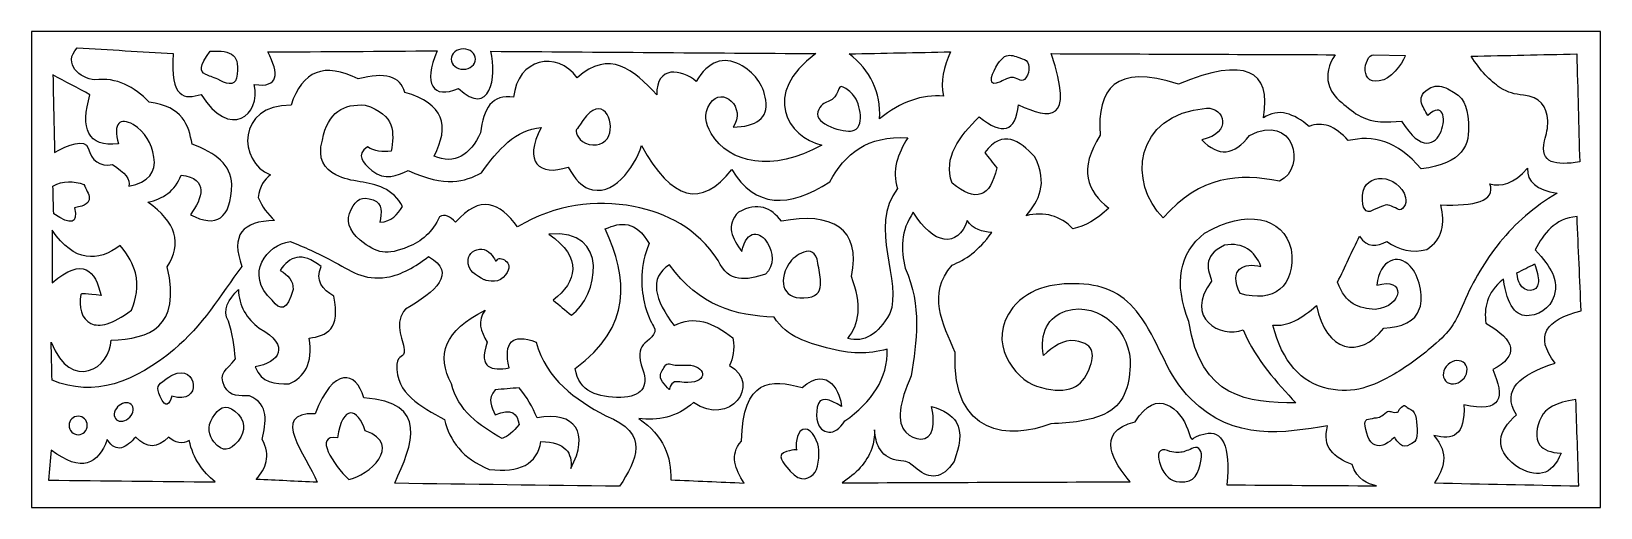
# Model space of a CAD drawing. Header units: centimetres. Extents: x -27 to -14.1, y -5 to -1.1.
import ezdxf

# ---------------------------------------------------------------- set-up
doc = ezdxf.new("R2010")
doc.units = ezdxf.units.CM
doc.header["$MEASUREMENT"] = 0
doc.layers.add('layer 1', color=7, linetype='Continuous')

msp = doc.modelspace()

# ---------------------------------------------------------------- linework, layer by layer
at = {"layer": 'layer 1', "color": 250}
for points, knots in [([(-26.9991, -4.99081), (-26.9991, -4.99081), (-26.9991, -1.08805), (-26.9991, -1.08805), (-26.9991, -1.08805), (-26.9991, -1.08805), (-14.14888, -1.08805), (-14.14888, -1.08805), (-14.14888, -1.08805), (-14.14888, -1.08805), (-14.14888, -4.99081), (-14.14888, -4.99081), (-14.14888, -4.99081), (-14.14888, -4.99081), (-26.9991, -4.99081), (-26.9991, -4.99081)], [0, 0, 0, 0, 0.2, 0.2, 0.2, 0.2, 0.4, 0.4, 0.4, 0.4, 0.6, 0.6, 0.6, 0.6, 1, 1, 1, 1]), ([(-26.83707, -3.6353), (-26.83474, -3.7389), (-26.83238, -3.84254), (-26.83, -3.94619), (-26.83, -3.94619), (-26.48383, -4.09002), (-26.15261, -3.96372), (-25.82932, -3.69392), (-25.82932, -3.69392), (-25.60338, -3.50537), (-25.4495, -3.24961), (-25.27554, -3.01351), (-25.27554, -3.01351), (-25.36827, -2.76074), (-25.27318, -2.63986), (-25.00704, -2.63903), (-25.00704, -2.63903), (-25.06255, -2.58613), (-25.11039, -2.52563), (-25.14129, -2.44825), (-25.14129, -2.44825), (-25.129, -2.35607), (-25.09146, -2.30172), (-25.04237, -2.26454), (-25.04237, -2.26454), (-25.31068, -2.15336), (-25.31613, -1.68993), (-24.87279, -1.69222), (-24.87279, -1.69222), (-24.78128, -1.40989), (-24.59799, -1.33854), (-24.32291, -1.47817), (-24.32291, -1.47817), (-24.10424, -1.41861), (-23.97733, -1.45535), (-23.9421, -1.5884), (-23.9421, -1.5884), (-23.61659, -1.67848), (-23.572, -1.86431), (-23.70158, -2.10951), (-23.70158, -2.10951), (-23.53069, -2.18347), (-23.40896, -2.10385), (-23.32077, -1.9191), (-23.32077, -1.9191), (-23.29854, -1.72263), (-23.22774, -1.59736), (-23.0502, -1.62849), (-23.0502, -1.62849), (-23.02002, -1.3102), (-22.69575, -1.24033), (-22.52909, -1.46814), (-22.52909, -1.46814), (-22.26463, -1.23174), (-22.06831, -1.40284), (-21.8777, -1.60844), (-21.8777, -1.60844), (-21.88356, -1.36435), (-21.67284, -1.39596), (-21.55447, -1.49858), (-21.55447, -1.49858), (-21.45839, -1.32845), (-21.32791, -1.29201), (-21.19876, -1.35987), (-21.19876, -1.35987), (-21.08176, -1.42136), (-21.00411, -1.52088), (-20.98457, -1.65174), (-20.98457, -1.65174), (-20.96231, -1.80074), (-21.06257, -1.86743), (-21.25289, -1.87352), (-21.25289, -1.87352), (-21.13993, -1.71394), (-21.34289, -1.5283), (-21.44045, -1.67933), (-21.44045, -1.67933), (-21.49878, -1.76959), (-21.48227, -1.83679), (-21.43122, -1.92451), (-21.43122, -1.92451), (-21.28808, -2.17022), (-20.92862, -2.24669), (-20.52745, -2.02024), (-20.52745, -2.02024), (-20.80493, -1.95741), (-21.02591, -1.60031), (-20.57635, -1.27035), (-20.57635, -1.27035), (-21.46292, -1.26405), (-22.34946, -1.25772), (-23.23598, -1.25139), (-23.23598, -1.25139), (-23.1847, -1.46066), (-23.24388, -1.79892), (-23.50132, -1.55697), (-23.50132, -1.55697), (-23.71168, -1.64446), (-23.79284, -1.52312), (-23.67697, -1.24767), (-23.67697, -1.24767), (-24.13862, -1.25075), (-24.60027, -1.25382), (-25.0619, -1.25686), (-25.0619, -1.25686), (-24.96986, -1.43644), (-24.97021, -1.55136), (-25.17371, -1.52395), (-25.17371, -1.52395), (-25.11589, -1.77474), (-25.37497, -1.98293), (-25.60851, -1.6047), (-25.60851, -1.6047), (-25.74511, -1.64562), (-25.86514, -1.6443), (-25.83833, -1.26929), (-25.83833, -1.26929), (-26.09985, -1.25395), (-26.36135, -1.23862), (-26.62286, -1.22327), (-26.62286, -1.22327), (-26.74912, -1.35267), (-26.59603, -1.47745), (-26.48043, -1.48512), (-26.48043, -1.48512), (-26.29889, -1.46263), (-26.1579, -1.54178), (-26.03538, -1.66707), (-26.03538, -1.66707), (-25.75629, -1.7063), (-25.71017, -1.85514), (-25.68378, -2.01322), (-25.68378, -2.01322), (-25.48548, -2.08113), (-25.3652, -2.18509), (-25.3589, -2.34162), (-25.3589, -2.34162), (-25.36499, -2.63021), (-25.48421, -2.70061), (-25.69713, -2.59014), (-25.69713, -2.59014), (-25.59712, -2.45643), (-25.54302, -2.29389), (-25.7728, -2.26618), (-25.7728, -2.26618), (-25.82175, -2.39838), (-25.9215, -2.4594), (-26.04427, -2.48806), (-26.04427, -2.48806), (-25.81422, -2.65004), (-25.7615, -2.8268), (-25.88606, -3.01827), (-25.88606, -3.01827), (-25.77425, -3.52021), (-26.02843, -3.6056), (-26.34639, -3.61835), (-26.34639, -3.61835), (-26.34655, -3.84441), (-26.67479, -4.05335), (-26.83707, -3.6353)], [0, 0, 0, 0, 0.02439024, 0.02439024, 0.02439024, 0.02439024, 0.04878049, 0.04878049, 0.04878049, 0.04878049, 0.07317073, 0.07317073, 0.07317073, 0.07317073, 0.09756098, 0.09756098, 0.09756098, 0.09756098, 0.12195122, 0.12195122, 0.12195122, 0.12195122, 0.14634146, 0.14634146, 0.14634146, 0.14634146, 0.17073171, 0.17073171, 0.17073171, 0.17073171, 0.19512195, 0.19512195, 0.19512195, 0.19512195, 0.2195122, 0.2195122, 0.2195122, 0.2195122, 0.24390244, 0.24390244, 0.24390244, 0.24390244, 0.26829268, 0.26829268, 0.26829268, 0.26829268, 0.29268293, 0.29268293, 0.29268293, 0.29268293, 0.31707317, 0.31707317, 0.31707317, 0.31707317, 0.34146341, 0.34146341, 0.34146341, 0.34146341, 0.36585366, 0.36585366, 0.36585366, 0.36585366, 0.3902439, 0.3902439, 0.3902439, 0.3902439, 0.41463415, 0.41463415, 0.41463415, 0.41463415, 0.43902439, 0.43902439, 0.43902439, 0.43902439, 0.46341463, 0.46341463, 0.46341463, 0.46341463, 0.48780488, 0.48780488, 0.48780488, 0.48780488, 0.51219512, 0.51219512, 0.51219512, 0.51219512, 0.53658537, 0.53658537, 0.53658537, 0.53658537, 0.56097561, 0.56097561, 0.56097561, 0.56097561, 0.58536585, 0.58536585, 0.58536585, 0.58536585, 0.6097561, 0.6097561, 0.6097561, 0.6097561, 0.63414634, 0.63414634, 0.63414634, 0.63414634, 0.65853659, 0.65853659, 0.65853659, 0.65853659, 0.68292683, 0.68292683, 0.68292683, 0.68292683, 0.70731707, 0.70731707, 0.70731707, 0.70731707, 0.73170732, 0.73170732, 0.73170732, 0.73170732, 0.75609756, 0.75609756, 0.75609756, 0.75609756, 0.7804878, 0.7804878, 0.7804878, 0.7804878, 0.80487805, 0.80487805, 0.80487805, 0.80487805, 0.82926829, 0.82926829, 0.82926829, 0.82926829, 0.85365854, 0.85365854, 0.85365854, 0.85365854, 0.87804878, 0.87804878, 0.87804878, 0.87804878, 0.90243902, 0.90243902, 0.90243902, 0.90243902, 0.92682927, 0.92682927, 0.92682927, 0.92682927, 0.95121951, 0.95121951, 0.95121951, 0.95121951, 1, 1, 1, 1]), ([(-25.47137, -1.47858), (-25.41422, -1.51668), (-25.33167, -1.54208), (-25.31897, -1.47223), (-25.31897, -1.47223), (-25.28387, -1.27915), (-25.35527, -1.24183), (-25.53487, -1.24998), (-25.53487, -1.24998), (-25.62492, -1.37717), (-25.62428, -1.41409), (-25.5717, -1.44085), (-25.5717, -1.44085), (-25.54778, -1.45302), (-25.51312, -1.46311), (-25.47137, -1.47858)], [0, 0, 0, 0, 0.2, 0.2, 0.2, 0.2, 0.4, 0.4, 0.4, 0.4, 0.6, 0.6, 0.6, 0.6, 1, 1, 1, 1]), ([(-23.56105, -1.31512), (-23.56105, -1.26917), (-23.51637, -1.2317), (-23.4616, -1.2317), (-23.4616, -1.2317), (-23.40686, -1.2317), (-23.36217, -1.26917), (-23.36217, -1.31512), (-23.36217, -1.31512), (-23.36217, -1.3611), (-23.40686, -1.39857), (-23.4616, -1.39857), (-23.4616, -1.39857), (-23.51637, -1.39857), (-23.56105, -1.3611), (-23.56105, -1.31512)], [0, 0, 0, 0, 0.2, 0.2, 0.2, 0.2, 0.4, 0.4, 0.4, 0.4, 0.6, 0.6, 0.6, 0.6, 1, 1, 1, 1]), ([(-20.05284, -1.80548), (-19.87862, -1.66506), (-19.7044, -1.60283), (-19.53011, -1.61879), (-19.53011, -1.61879), (-19.55863, -1.49793), (-19.52841, -1.37703), (-19.47144, -1.25608), (-19.47144, -1.25608), (-19.74883, -1.26144), (-20.02619, -1.26677), (-20.30354, -1.27208), (-20.30354, -1.27208), (-20.12747, -1.40723), (-20.04391, -1.58505), (-20.05284, -1.80548)], [0, 0, 0, 0, 0.2, 0.2, 0.2, 0.2, 0.4, 0.4, 0.4, 0.4, 0.6, 0.6, 0.6, 0.6, 1, 1, 1, 1]), ([(-16.32226, -1.27949), (-17.09767, -1.27654), (-17.8731, -1.27356), (-18.64856, -1.27058), (-18.64856, -1.27058), (-18.45427, -1.84265), (-18.65676, -1.80929), (-18.91595, -1.68949), (-18.91595, -1.68949), (-18.93969, -1.91229), (-19.04664, -1.94494), (-19.23682, -1.78753), (-19.23682, -1.78753), (-19.40053, -1.95085), (-19.53446, -2.12011), (-19.45964, -2.33123), (-19.45964, -2.33123), (-19.26649, -2.49164), (-19.14468, -2.45003), (-19.09421, -2.20645), (-19.09421, -2.20645), (-19.12688, -2.16484), (-19.15955, -2.12325), (-19.19225, -2.08166), (-19.19225, -2.08166), (-19.04066, -1.88472), (-18.90994, -1.98013), (-18.78225, -2.11732), (-18.78225, -2.11732), (-18.67176, -2.33735), (-18.74921, -2.47393), (-18.85356, -2.59862), (-18.85356, -2.59862), (-18.70201, -2.56294), (-18.57423, -2.59857), (-18.4703, -2.70557), (-18.4703, -2.70557), (-18.37223, -2.68475), (-18.27417, -2.62829), (-18.17617, -2.53623), (-18.17617, -2.53623), (-18.35591, -2.39955), (-18.42421, -2.21827), (-18.24747, -1.93906), (-18.24747, -1.93906), (-18.27276, -1.56016), (-18.12717, -1.35216), (-17.60574, -1.52014), (-17.60574, -1.52014), (-17.05532, -1.29358), (-16.84287, -1.40497), (-16.91052, -1.79645), (-16.91052, -1.79645), (-16.78569, -1.71321), (-16.66091, -1.76073), (-16.53618, -1.86775), (-16.53618, -1.86775), (-16.42915, -1.82316), (-16.32226, -1.86177), (-16.21531, -1.98362), (-16.21531, -1.98362), (-16.01624, -1.93601), (-15.81722, -1.97759), (-15.61814, -2.21536), (-15.61814, -2.21536), (-15.27397, -2.17079), (-15.21599, -2.01719), (-15.23208, -1.83533), (-15.23208, -1.83533), (-15.24527, -1.68612), (-15.26042, -1.62973), (-15.39981, -1.56004), (-15.39981, -1.56004), (-15.44583, -1.53702), (-15.4919, -1.5289), (-15.53792, -1.54688), (-15.53792, -1.54688), (-15.68, -1.62408), (-15.60017, -1.70134), (-15.56466, -1.77862), (-15.56466, -1.77862), (-15.4384, -1.65927), (-15.41113, -1.80153), (-15.45576, -1.90807), (-15.45576, -1.90807), (-15.50042, -2.01461), (-15.61703, -2.08545), (-15.77857, -1.82319), (-15.77857, -1.82319), (-15.89691, -1.83494), (-16.01243, -1.83709), (-16.11225, -1.78629), (-16.11225, -1.78629), (-16.16379, -1.7601), (-16.22341, -1.7093), (-16.26925, -1.67192), (-16.26925, -1.67192), (-16.32898, -1.62315), (-16.3614, -1.57256), (-16.37542, -1.52049), (-16.37542, -1.52049), (-16.39632, -1.44274), (-16.37791, -1.36278), (-16.32226, -1.27949)], [0, 0, 0, 0, 0.03703704, 0.03703704, 0.03703704, 0.03703704, 0.07407407, 0.07407407, 0.07407407, 0.07407407, 0.11111111, 0.11111111, 0.11111111, 0.11111111, 0.14814815, 0.14814815, 0.14814815, 0.14814815, 0.18518519, 0.18518519, 0.18518519, 0.18518519, 0.22222222, 0.22222222, 0.22222222, 0.22222222, 0.25925926, 0.25925926, 0.25925926, 0.25925926, 0.2962963, 0.2962963, 0.2962963, 0.2962963, 0.33333333, 0.33333333, 0.33333333, 0.33333333, 0.37037037, 0.37037037, 0.37037037, 0.37037037, 0.40740741, 0.40740741, 0.40740741, 0.40740741, 0.44444444, 0.44444444, 0.44444444, 0.44444444, 0.48148148, 0.48148148, 0.48148148, 0.48148148, 0.51851852, 0.51851852, 0.51851852, 0.51851852, 0.55555556, 0.55555556, 0.55555556, 0.55555556, 0.59259259, 0.59259259, 0.59259259, 0.59259259, 0.62962963, 0.62962963, 0.62962963, 0.62962963, 0.66666667, 0.66666667, 0.66666667, 0.66666667, 0.7037037, 0.7037037, 0.7037037, 0.7037037, 0.74074074, 0.74074074, 0.74074074, 0.74074074, 0.77777778, 0.77777778, 0.77777778, 0.77777778, 0.81481481, 0.81481481, 0.81481481, 0.81481481, 0.85185185, 0.85185185, 0.85185185, 0.85185185, 0.88888889, 0.88888889, 0.88888889, 0.88888889, 0.92592593, 0.92592593, 0.92592593, 0.92592593, 1, 1, 1, 1]), ([(-18.85529, -1.46791), (-18.81733, -1.41534), (-18.82153, -1.33544), (-18.86794, -1.31861), (-18.86794, -1.31861), (-18.91918, -1.30002), (-18.95564, -1.28453), (-18.98672, -1.28395), (-18.98672, -1.28395), (-19.02671, -1.28321), (-19.05784, -1.30709), (-19.10014, -1.38077), (-19.10014, -1.38077), (-19.14462, -1.45819), (-19.16796, -1.55), (-19.06407, -1.50156), (-19.06407, -1.50156), (-19.0463, -1.49172), (-19.0287, -1.48327), (-19.01291, -1.47634), (-19.01291, -1.47634), (-18.99048, -1.4665), (-18.9722, -1.46493), (-18.9567, -1.46715), (-18.9567, -1.46715), (-18.91027, -1.47378), (-18.88893, -1.51451), (-18.85529, -1.46791)], [0, 0, 0, 0, 0.125, 0.125, 0.125, 0.125, 0.25, 0.25, 0.25, 0.25, 0.375, 0.375, 0.375, 0.375, 0.5, 0.5, 0.5, 0.5, 0.625, 0.625, 0.625, 0.625, 0.75, 0.75, 0.75, 0.75, 1, 1, 1, 1]), ([(-15.75008, -1.28531), (-15.75008, -1.28531), (-16.00777, -1.28116), (-16.00777, -1.28116), (-16.00777, -1.28116), (-16.08916, -1.27986), (-16.13601, -1.5588), (-15.92464, -1.48482), (-15.92464, -1.48482), (-15.84152, -1.45572), (-15.74176, -1.30194), (-15.75008, -1.28531)], [0, 0, 0, 0, 0.25, 0.25, 0.25, 0.25, 0.5, 0.5, 0.5, 0.5, 1, 1, 1, 1]), ([(-14.3203, -2.1571), (-14.32824, -1.86237), (-14.33621, -1.56762), (-14.3442, -1.27284), (-14.3442, -1.27284), (-14.63256, -1.27924), (-14.92094, -1.28561), (-15.20934, -1.29196), (-15.20934, -1.29196), (-15.13249, -1.4094), (-15.05805, -1.49396), (-14.97042, -1.54945), (-14.97042, -1.54945), (-14.90166, -1.593), (-14.85744, -1.60182), (-14.78172, -1.61017), (-14.78172, -1.61017), (-14.64309, -1.62548), (-14.58778, -1.70332), (-14.58197, -1.81822), (-14.58197, -1.81822), (-14.57864, -1.88452), (-14.59321, -1.92511), (-14.60785, -1.98609), (-14.60785, -1.98609), (-14.65248, -2.1719), (-14.51387, -2.18973), (-14.3203, -2.1571)], [0, 0, 0, 0, 0.125, 0.125, 0.125, 0.125, 0.25, 0.25, 0.25, 0.25, 0.375, 0.375, 0.375, 0.375, 0.5, 0.5, 0.5, 0.5, 0.625, 0.625, 0.625, 0.625, 0.75, 0.75, 0.75, 0.75, 1, 1, 1, 1]), ([(-26.80881, -2.08083), (-26.81354, -1.86888), (-26.81825, -1.65691), (-26.82294, -1.44491), (-26.82294, -1.44491), (-26.72168, -1.49911), (-26.62041, -1.55328), (-26.51911, -1.60743), (-26.51911, -1.60743), (-26.59937, -1.88396), (-26.54273, -2.03717), (-26.28594, -2.01017), (-26.28594, -2.01017), (-26.33498, -1.83769), (-26.26985, -1.7883), (-26.16631, -1.85223), (-26.16631, -1.85223), (-26.06554, -1.91451), (-26.01296, -2.00126), (-25.99516, -2.1181), (-25.99516, -2.1181), (-25.97616, -2.24267), (-26.037, -2.32615), (-26.20115, -2.3564), (-26.20115, -2.3564), (-26.18614, -2.30296), (-26.23089, -2.24408), (-26.3354, -2.17975), (-26.3354, -2.17975), (-26.44136, -2.19813), (-26.50565, -2.14722), (-26.53329, -2.04543), (-26.53329, -2.04543), (-26.55576, -1.96268), (-26.70328, -2.01893), (-26.80881, -2.08083)], [0, 0, 0, 0, 0.1, 0.1, 0.1, 0.1, 0.2, 0.2, 0.2, 0.2, 0.3, 0.3, 0.3, 0.3, 0.4, 0.4, 0.4, 0.4, 0.5, 0.5, 0.5, 0.5, 0.6, 0.6, 0.6, 0.6, 0.7, 0.7, 0.7, 0.7, 0.8, 0.8, 0.8, 0.8, 1, 1, 1, 1]), ([(-20.55834, -1.74616), (-20.53964, -1.6906), (-20.50639, -1.67485), (-20.47531, -1.66368), (-20.47531, -1.66368), (-20.37228, -1.62666), (-20.40617, -1.51668), (-20.35136, -1.54404), (-20.35136, -1.54404), (-20.32282, -1.55827), (-20.29158, -1.58297), (-20.26613, -1.6126), (-20.26613, -1.6126), (-20.21085, -1.67702), (-20.16869, -1.88645), (-20.27911, -1.90343), (-20.27911, -1.90343), (-20.30806, -1.91213), (-20.38676, -1.89922), (-20.45381, -1.87091), (-20.45381, -1.87091), (-20.5208, -1.84263), (-20.57615, -1.79896), (-20.55834, -1.74616)], [0, 0, 0, 0, 0.14285714, 0.14285714, 0.14285714, 0.14285714, 0.28571429, 0.28571429, 0.28571429, 0.28571429, 0.42857143, 0.42857143, 0.42857143, 0.42857143, 0.57142857, 0.57142857, 0.57142857, 0.57142857, 0.71428571, 0.71428571, 0.71428571, 0.71428571, 1, 1, 1, 1]), ([(-22.53881, -1.89754), (-22.53881, -1.89754), (-22.54442, -1.90876), (-22.4827, -1.81898), (-22.4827, -1.81898), (-22.32492, -1.58949), (-22.22094, -1.82593), (-22.26948, -1.94243), (-22.26948, -1.94243), (-22.29753, -2.00976), (-22.3817, -2.03781), (-22.46025, -2.00415), (-22.46025, -2.00415), (-22.53881, -1.97048), (-22.53881, -1.89754), (-22.53881, -1.89754)], [0, 0, 0, 0, 0.2, 0.2, 0.2, 0.2, 0.4, 0.4, 0.4, 0.4, 0.6, 0.6, 0.6, 0.6, 1, 1, 1, 1]), ([(-20.31233, -3.60408), (-20.17887, -3.64079), (-20.06496, -3.57309), (-19.97059, -3.40088), (-19.97059, -3.40088), (-19.8601, -3.14601), (-20.15192, -2.69001), (-19.90594, -2.37565), (-19.90594, -2.37565), (-19.95588, -2.22942), (-19.90368, -2.0933), (-19.82281, -1.96002), (-19.82281, -1.96002), (-20.15282, -1.94058), (-20.3391, -2.09166), (-20.46011, -2.32024), (-20.46011, -2.32024), (-20.79791, -2.5371), (-21.07504, -2.53667), (-21.26367, -2.21864), (-21.26367, -2.21864), (-21.50993, -2.5396), (-21.75624, -2.47494), (-22.00257, -2.02468), (-22.00257, -2.02468), (-22.06203, -2.20903), (-22.23983, -2.45495), (-22.44026, -2.37512), (-22.44026, -2.37512), (-22.49082, -2.35499), (-22.54599, -2.30594), (-22.60293, -2.20016), (-22.60293, -2.20016), (-22.84238, -2.28045), (-22.97319, -2.15941), (-22.8246, -1.8769), (-22.8246, -1.8769), (-23.03286, -1.89202), (-23.17798, -2.05839), (-23.31412, -2.24635), (-23.31412, -2.24635), (-23.4492, -2.32125), (-23.60594, -2.36914), (-23.91448, -2.22787), (-23.91448, -2.22787), (-24.00844, -2.26909), (-24.1014, -2.31853), (-24.21004, -2.22787), (-24.21004, -2.22787), (-24.28735, -2.16324), (-24.343, -2.09861), (-24.24699, -2.03391), (-24.24699, -2.03391), (-24.19134, -2.07328), (-24.12306, -2.07478), (-24.05303, -2.07086), (-24.05303, -2.07086), (-24.0289, -1.91975), (-24.01345, -1.77089), (-24.26546, -1.69217), (-24.26546, -1.69217), (-24.43912, -1.68088), (-24.57229, -1.74583), (-24.61644, -1.97849), (-24.61644, -1.97849), (-24.65825, -2.13482), (-24.60113, -2.21439), (-24.50489, -2.26362), (-24.50489, -2.26362), (-24.37687, -2.32913), (-24.23676, -2.31409), (-24.11567, -2.37201), (-24.11567, -2.37201), (-24.04806, -2.40433), (-23.99636, -2.45481), (-23.96066, -2.52343), (-23.96066, -2.52343), (-24.00054, -2.58816), (-24.04769, -2.6457), (-24.14539, -2.65274), (-24.14539, -2.65274), (-24.13077, -2.5744), (-24.11996, -2.4981), (-24.19917, -2.46963), (-24.19917, -2.46963), (-24.29522, -2.43516), (-24.33632, -2.46257), (-24.38066, -2.54849), (-24.38066, -2.54849), (-24.4258, -2.63605), (-24.40142, -2.71917), (-24.30744, -2.79775), (-24.30744, -2.79775), (-24.16818, -2.91427), (-24.08591, -2.922), (-23.91681, -2.85488), (-23.91681, -2.85488), (-23.80591, -2.81084), (-23.71542, -2.73377), (-23.65587, -2.60656), (-23.65587, -2.60656), (-23.61273, -2.58162), (-23.56962, -2.60601), (-23.52656, -2.65274), (-23.52656, -2.65274), (-23.32479, -2.4229), (-23.16267, -2.48903), (-23.01856, -2.68969), (-23.01856, -2.68969), (-22.70143, -2.50471), (-22.38431, -2.46453), (-22.06723, -2.52343), (-22.06723, -2.52343), (-21.79272, -2.57869), (-21.54939, -2.70008), (-21.37451, -2.96678), (-21.37451, -2.96678), (-21.29198, -3.15203), (-21.14395, -3.12968), (-20.98658, -3.07761), (-20.98658, -3.07761), (-20.91191, -3.00647), (-20.92525, -2.89646), (-20.9701, -2.8235), (-20.9701, -2.8235), (-21.02838, -2.72862), (-21.13993, -2.69627), (-21.18054, -2.89289), (-21.18054, -2.89289), (-21.26, -2.78514), (-21.31604, -2.67743), (-21.20825, -2.56962), (-21.20825, -2.56962), (-21.04925, -2.48231), (-20.94156, -2.53184), (-20.85727, -2.64351), (-20.85727, -2.64351), (-20.44922, -2.5646), (-20.1964, -2.70206), (-20.28463, -3.09608), (-20.28463, -3.09608), (-20.19109, -3.33156), (-20.22316, -3.4862), (-20.31233, -3.60408)], [0, 0, 0, 0, 0.02702703, 0.02702703, 0.02702703, 0.02702703, 0.05405405, 0.05405405, 0.05405405, 0.05405405, 0.08108108, 0.08108108, 0.08108108, 0.08108108, 0.10810811, 0.10810811, 0.10810811, 0.10810811, 0.13513514, 0.13513514, 0.13513514, 0.13513514, 0.16216216, 0.16216216, 0.16216216, 0.16216216, 0.18918919, 0.18918919, 0.18918919, 0.18918919, 0.21621622, 0.21621622, 0.21621622, 0.21621622, 0.24324324, 0.24324324, 0.24324324, 0.24324324, 0.27027027, 0.27027027, 0.27027027, 0.27027027, 0.2972973, 0.2972973, 0.2972973, 0.2972973, 0.32432432, 0.32432432, 0.32432432, 0.32432432, 0.35135135, 0.35135135, 0.35135135, 0.35135135, 0.37837838, 0.37837838, 0.37837838, 0.37837838, 0.40540541, 0.40540541, 0.40540541, 0.40540541, 0.43243243, 0.43243243, 0.43243243, 0.43243243, 0.45945946, 0.45945946, 0.45945946, 0.45945946, 0.48648649, 0.48648649, 0.48648649, 0.48648649, 0.51351351, 0.51351351, 0.51351351, 0.51351351, 0.54054054, 0.54054054, 0.54054054, 0.54054054, 0.56756757, 0.56756757, 0.56756757, 0.56756757, 0.59459459, 0.59459459, 0.59459459, 0.59459459, 0.62162162, 0.62162162, 0.62162162, 0.62162162, 0.64864865, 0.64864865, 0.64864865, 0.64864865, 0.67567568, 0.67567568, 0.67567568, 0.67567568, 0.7027027, 0.7027027, 0.7027027, 0.7027027, 0.72972973, 0.72972973, 0.72972973, 0.72972973, 0.75675676, 0.75675676, 0.75675676, 0.75675676, 0.78378378, 0.78378378, 0.78378378, 0.78378378, 0.81081081, 0.81081081, 0.81081081, 0.81081081, 0.83783784, 0.83783784, 0.83783784, 0.83783784, 0.86486486, 0.86486486, 0.86486486, 0.86486486, 0.89189189, 0.89189189, 0.89189189, 0.89189189, 0.91891892, 0.91891892, 0.91891892, 0.91891892, 0.94594595, 0.94594595, 0.94594595, 0.94594595, 1, 1, 1, 1]), ([(-17.73084, -2.61596), (-17.42955, -2.27068), (-17.10737, -2.24829), (-16.77925, -2.31631), (-16.77925, -2.31631), (-16.548, -2.20361), (-16.66327, -1.74666), (-17.02466, -1.94176), (-17.02466, -1.94176), (-17.14822, -2.1066), (-17.27845, -2.11829), (-17.41533, -1.97672), (-17.41533, -1.97672), (-17.1587, -1.91779), (-17.22857, -1.7123), (-17.37525, -1.71702), (-17.37525, -1.71702), (-17.9772, -1.76925), (-18.01657, -2.33656), (-17.73084, -2.61596)], [0, 0, 0, 0, 0.16666667, 0.16666667, 0.16666667, 0.16666667, 0.33333333, 0.33333333, 0.33333333, 0.33333333, 0.5, 0.5, 0.5, 0.5, 0.66666667, 0.66666667, 0.66666667, 0.66666667, 1, 1, 1, 1]), ([(-26.64629, -2.53304), (-26.45529, -2.50425), (-26.53948, -2.41747), (-26.56857, -2.34226), (-26.56857, -2.34226), (-26.65338, -2.31379), (-26.73822, -2.30904), (-26.82294, -2.3564), (-26.82294, -2.3564), (-26.82061, -2.43179), (-26.81825, -2.50716), (-26.81587, -2.5825), (-26.81587, -2.5825), (-26.67243, -2.67983), (-26.61591, -2.66336), (-26.64629, -2.53304)], [0, 0, 0, 0, 0.2, 0.2, 0.2, 0.2, 0.4, 0.4, 0.4, 0.4, 0.6, 0.6, 0.6, 0.6, 1, 1, 1, 1]), ([(-14.50512, -2.41419), (-14.6714, -2.38863), (-14.7524, -2.32042), (-14.74817, -2.20952), (-14.74817, -2.20952), (-14.86007, -2.33857), (-14.96026, -2.36203), (-15.05519, -2.33744), (-15.05519, -2.33744), (-15.00713, -2.48141), (-15.18198, -2.51974), (-15.45814, -2.51013), (-15.45814, -2.51013), (-15.42184, -2.66149), (-15.43886, -2.79152), (-15.57327, -2.87471), (-15.57327, -2.87471), (-15.69154, -2.91092), (-15.79815, -2.87681), (-15.89947, -2.81075), (-15.89947, -2.81075), (-15.9805, -2.84717), (-16.0594, -2.86647), (-16.12334, -2.76598), (-16.12334, -2.76598), (-16.18303, -2.89175), (-16.24272, -3.01755), (-16.30243, -3.14335), (-16.30243, -3.14335), (-16.24286, -3.32496), (-16.12341, -3.35678), (-15.99542, -3.36721), (-15.99542, -3.36721), (-15.76335, -3.34412), (-15.73939, -3.09398), (-15.98262, -3.16893), (-15.98262, -3.16893), (-15.95535, -2.95401), (-15.80903, -2.90538), (-15.70911, -3.01155), (-15.70911, -3.01155), (-15.6331, -3.09237), (-15.59606, -3.25395), (-15.63065, -3.35941), (-15.63065, -3.35941), (-15.66628, -3.46787), (-15.77552, -3.51192), (-15.92506, -3.52072), (-15.92506, -3.52072), (-16.12225, -3.7761), (-16.39932, -3.71725), (-16.47512, -3.33523), (-16.47512, -3.33523), (-16.5945, -3.44076), (-16.71388, -3.50894), (-16.83331, -3.49514), (-16.83331, -3.49514), (-16.75588, -3.79527), (-16.60355, -3.96903), (-16.37627, -4.01632), (-16.37627, -4.01632), (-16.16991, -4.05926), (-16.01742, -3.99951), (-15.84082, -3.89758), (-15.84082, -3.89758), (-15.72424, -3.83032), (-15.60943, -3.74516), (-15.49629, -3.64361), (-15.49629, -3.64361), (-15.35943, -3.52084), (-15.34123, -3.47445), (-15.27021, -3.31217), (-15.27021, -3.31217), (-15.19179, -3.13307), (-15.09559, -2.96613), (-14.974, -2.81671), (-14.974, -2.81671), (-14.84792, -2.66179), (-14.69446, -2.52563), (-14.50512, -2.41419)], [0, 0, 0, 0, 0.04761905, 0.04761905, 0.04761905, 0.04761905, 0.0952381, 0.0952381, 0.0952381, 0.0952381, 0.14285714, 0.14285714, 0.14285714, 0.14285714, 0.19047619, 0.19047619, 0.19047619, 0.19047619, 0.23809524, 0.23809524, 0.23809524, 0.23809524, 0.28571429, 0.28571429, 0.28571429, 0.28571429, 0.33333333, 0.33333333, 0.33333333, 0.33333333, 0.38095238, 0.38095238, 0.38095238, 0.38095238, 0.42857143, 0.42857143, 0.42857143, 0.42857143, 0.47619048, 0.47619048, 0.47619048, 0.47619048, 0.52380952, 0.52380952, 0.52380952, 0.52380952, 0.57142857, 0.57142857, 0.57142857, 0.57142857, 0.61904762, 0.61904762, 0.61904762, 0.61904762, 0.66666667, 0.66666667, 0.66666667, 0.66666667, 0.71428571, 0.71428571, 0.71428571, 0.71428571, 0.76190476, 0.76190476, 0.76190476, 0.76190476, 0.80952381, 0.80952381, 0.80952381, 0.80952381, 0.85714286, 0.85714286, 0.85714286, 0.85714286, 0.9047619, 0.9047619, 0.9047619, 0.9047619, 1, 1, 1, 1]), ([(-15.8997, -2.50727), (-15.8997, -2.50727), (-15.82905, -2.53221), (-15.80411, -2.54883), (-15.80411, -2.54883), (-15.77917, -2.56546), (-15.7293, -2.50727), (-15.74592, -2.44908), (-15.74592, -2.44908), (-15.80106, -2.25609), (-16.08445, -2.23307), (-16.09921, -2.43246), (-16.09921, -2.43246), (-16.10752, -2.54468), (-16.06596, -2.58208), (-16.02024, -2.55715), (-16.02024, -2.55715), (-15.97452, -2.53221), (-15.8997, -2.50727), (-15.8997, -2.50727)], [0, 0, 0, 0, 0.16666667, 0.16666667, 0.16666667, 0.16666667, 0.33333333, 0.33333333, 0.33333333, 0.33333333, 0.5, 0.5, 0.5, 0.5, 0.66666667, 0.66666667, 0.66666667, 0.66666667, 1, 1, 1, 1]), ([(-20.3605, -4.78731), (-20.24625, -4.71315), (-20.15786, -4.62369), (-20.11759, -4.50593), (-20.11759, -4.50593), (-20.10184, -4.45984), (-20.09343, -4.40941), (-20.09376, -4.35386), (-20.09376, -4.35386), (-20.09025, -4.4129), (-20.07838, -4.46051), (-20.05898, -4.49776), (-20.05898, -4.49776), (-20.02871, -4.55583), (-19.98006, -4.58873), (-19.91617, -4.60053), (-19.91617, -4.60053), (-19.80367, -4.62132), (-19.8396, -4.59919), (-19.74638, -4.675), (-19.74638, -4.675), (-19.64245, -4.75956), (-19.54087, -4.76074), (-19.44357, -4.61226), (-19.44357, -4.61226), (-19.39979, -4.49189), (-19.3731, -4.37709), (-19.42752, -4.28858), (-19.42752, -4.28858), (-19.46017, -4.23547), (-19.52206, -4.19181), (-19.62696, -4.16213), (-19.62696, -4.16213), (-19.61259, -4.23773), (-19.60922, -4.29945), (-19.61901, -4.34443), (-19.61901, -4.34443), (-19.64455, -4.46183), (-19.77446, -4.44232), (-19.83932, -4.37346), (-19.83932, -4.37346), (-19.91686, -4.29123), (-19.89294, -4.13071), (-19.79367, -3.91206), (-19.79367, -3.91206), (-19.75206, -3.62673), (-19.70332, -3.3426), (-19.84369, -3.02847), (-19.84369, -3.02847), (-19.87901, -2.8758), (-19.88329, -2.72301), (-19.777, -2.57001), (-19.777, -2.57001), (-19.61629, -2.8395), (-19.41018, -2.86765), (-19.33521, -2.63669), (-19.33521, -2.63669), (-19.28722, -2.71363), (-19.21308, -2.72956), (-19.13515, -2.73672), (-19.13515, -2.73672), (-19.24356, -2.88961), (-19.35192, -2.95978), (-19.46024, -3.00347), (-19.46024, -3.00347), (-19.66695, -3.24248), (-19.53439, -3.48142), (-19.43523, -3.72034), (-19.43523, -3.72034), (-19.45971, -4.40798), (-18.98661, -4.434), (-18.65168, -4.30384), (-18.65168, -4.30384), (-18.48221, -4.29775), (-18.32928, -4.27828), (-18.21655, -4.22637), (-18.21655, -4.22637), (-18.04804, -4.14881), (-18.01135, -4.00075), (-18.00142, -3.83145), (-18.00142, -3.83145), (-17.9853, -3.55716), (-18.24692, -3.29429), (-18.52514, -3.37934), (-18.52514, -3.37934), (-18.67322, -3.42459), (-18.74519, -3.56039), (-18.71003, -3.74535), (-18.71003, -3.74535), (-18.63045, -3.67049), (-18.54811, -3.6102), (-18.45155, -3.62431), (-18.45155, -3.62431), (-18.28139, -3.64915), (-18.29021, -3.74717), (-18.34866, -3.88107), (-18.34866, -3.88107), (-18.40943, -4.0202), (-18.54211, -4.06758), (-18.76838, -3.99542), (-18.76838, -3.99542), (-18.94444, -3.93317), (-19.18542, -3.63798), (-18.96121, -3.35057), (-18.96121, -3.35057), (-18.82691, -3.17833), (-18.58998, -3.14273), (-18.38027, -3.15947), (-18.38027, -3.15947), (-18.16291, -3.17683), (-18.02439, -3.26712), (-17.90354, -3.44367), (-17.90354, -3.44367), (-17.74985, -3.66825), (-17.70491, -3.89929), (-17.50282, -4.10087), (-17.50282, -4.10087), (-17.14965, -4.45324), (-16.73466, -4.37762), (-16.38435, -4.32051), (-16.38435, -4.32051), (-16.43458, -4.49739), (-16.33028, -4.58003), (-16.1843, -4.63727), (-16.1843, -4.63727), (-16.13812, -4.76378), (-16.06326, -4.79486), (-15.98424, -4.81232), (-15.98424, -4.81232), (-16.39271, -4.80953), (-16.80116, -4.80676), (-17.20959, -4.80399), (-17.20959, -4.80399), (-17.17877, -4.47686), (-17.24635, -4.35434), (-17.38769, -4.38487), (-17.38769, -4.38487), (-17.52854, -4.4153), (-17.48022, -4.48379), (-17.52864, -4.35129), (-17.52864, -4.35129), (-17.58911, -4.18592), (-17.78282, -3.99396), (-17.95981, -4.28717), (-17.95981, -4.28717), (-18.2998, -4.37445), (-18.13331, -4.62427), (-18.00149, -4.77898), (-18.00149, -4.77898), (-18.78784, -4.78177), (-19.57417, -4.78454), (-20.3605, -4.78731)], [0, 0, 0, 0, 0.02564103, 0.02564103, 0.02564103, 0.02564103, 0.05128205, 0.05128205, 0.05128205, 0.05128205, 0.07692308, 0.07692308, 0.07692308, 0.07692308, 0.1025641, 0.1025641, 0.1025641, 0.1025641, 0.12820513, 0.12820513, 0.12820513, 0.12820513, 0.15384615, 0.15384615, 0.15384615, 0.15384615, 0.17948718, 0.17948718, 0.17948718, 0.17948718, 0.20512821, 0.20512821, 0.20512821, 0.20512821, 0.23076923, 0.23076923, 0.23076923, 0.23076923, 0.25641026, 0.25641026, 0.25641026, 0.25641026, 0.28205128, 0.28205128, 0.28205128, 0.28205128, 0.30769231, 0.30769231, 0.30769231, 0.30769231, 0.33333333, 0.33333333, 0.33333333, 0.33333333, 0.35897436, 0.35897436, 0.35897436, 0.35897436, 0.38461538, 0.38461538, 0.38461538, 0.38461538, 0.41025641, 0.41025641, 0.41025641, 0.41025641, 0.43589744, 0.43589744, 0.43589744, 0.43589744, 0.46153846, 0.46153846, 0.46153846, 0.46153846, 0.48717949, 0.48717949, 0.48717949, 0.48717949, 0.51282051, 0.51282051, 0.51282051, 0.51282051, 0.53846154, 0.53846154, 0.53846154, 0.53846154, 0.56410256, 0.56410256, 0.56410256, 0.56410256, 0.58974359, 0.58974359, 0.58974359, 0.58974359, 0.61538462, 0.61538462, 0.61538462, 0.61538462, 0.64102564, 0.64102564, 0.64102564, 0.64102564, 0.66666667, 0.66666667, 0.66666667, 0.66666667, 0.69230769, 0.69230769, 0.69230769, 0.69230769, 0.71794872, 0.71794872, 0.71794872, 0.71794872, 0.74358974, 0.74358974, 0.74358974, 0.74358974, 0.76923077, 0.76923077, 0.76923077, 0.76923077, 0.79487179, 0.79487179, 0.79487179, 0.79487179, 0.82051282, 0.82051282, 0.82051282, 0.82051282, 0.84615385, 0.84615385, 0.84615385, 0.84615385, 0.87179487, 0.87179487, 0.87179487, 0.87179487, 0.8974359, 0.8974359, 0.8974359, 0.8974359, 0.92307692, 0.92307692, 0.92307692, 0.92307692, 0.94871795, 0.94871795, 0.94871795, 0.94871795, 1, 1, 1, 1]), ([(-16.6438, -4.13285), (-16.8017, -3.96097), (-16.96225, -3.79469), (-17.07617, -3.53481), (-17.07617, -3.53481), (-17.26067, -3.60479), (-17.56431, -3.43769), (-17.33479, -3.13476), (-17.33479, -3.13476), (-17.3568, -3.04891), (-17.42127, -2.9357), (-17.22973, -2.83978), (-17.22973, -2.83978), (-17.07109, -2.81523), (-16.9815, -2.8873), (-16.9307, -3.01353), (-16.9307, -3.01353), (-17.06996, -2.98155), (-17.20093, -3.03263), (-17.10042, -3.23578), (-17.10042, -3.23578), (-16.83086, -3.31628), (-16.64043, -3.18491), (-16.68421, -2.8721), (-16.68421, -2.8721), (-16.74452, -2.60568), (-17.05669, -2.54237), (-17.39136, -2.7428), (-17.39136, -2.7428), (-17.60146, -2.90847), (-17.64455, -3.14961), (-17.52067, -3.46611), (-17.52067, -3.46611), (-17.4211, -4.10251), (-17.03704, -4.12757), (-16.6438, -4.13285)], [0, 0, 0, 0, 0.1, 0.1, 0.1, 0.1, 0.2, 0.2, 0.2, 0.2, 0.3, 0.3, 0.3, 0.3, 0.4, 0.4, 0.4, 0.4, 0.5, 0.5, 0.5, 0.5, 0.6, 0.6, 0.6, 0.6, 0.7, 0.7, 0.7, 0.7, 0.8, 0.8, 0.8, 0.8, 1, 1, 1, 1]), ([(-22.17162, -4.08767), (-22.00345, -4.08323), (-21.94344, -3.99837), (-21.99135, -3.86239), (-21.99135, -3.86239), (-22.03349, -3.74283), (-22.01839, -3.69801), (-21.98872, -3.65619), (-21.98872, -3.65619), (-21.96251, -3.61923), (-21.85717, -3.57173), (-21.90525, -3.50289), (-21.90525, -3.50289), (-21.92342, -3.47687), (-21.9584, -3.40485), (-21.98068, -3.30561), (-21.98068, -3.30561), (-22.00934, -3.17799), (-22.0171, -3.00536), (-21.94152, -2.82763), (-21.94152, -2.82763), (-22.04848, -2.63545), (-22.17259, -2.64986), (-22.30033, -2.70707), (-22.30033, -2.70707), (-22.11066, -3.11398), (-22.0799, -3.50583), (-22.54603, -3.85043), (-22.54603, -3.85043), (-22.51389, -4.0467), (-22.35981, -4.08875), (-22.17162, -4.08767)], [0, 0, 0, 0, 0.11111111, 0.11111111, 0.11111111, 0.11111111, 0.22222222, 0.22222222, 0.22222222, 0.22222222, 0.33333333, 0.33333333, 0.33333333, 0.33333333, 0.44444444, 0.44444444, 0.44444444, 0.44444444, 0.55555556, 0.55555556, 0.55555556, 0.55555556, 0.66666667, 0.66666667, 0.66666667, 0.66666667, 0.77777778, 0.77777778, 0.77777778, 0.77777778, 1, 1, 1, 1]), ([(-15.50945, -4.78856), (-15.43355, -4.67318), (-15.38349, -4.55299), (-15.51427, -4.39891), (-15.51427, -4.39891), (-15.35908, -4.44469), (-15.25619, -4.39821), (-15.26824, -4.14876), (-15.26824, -4.14876), (-14.95786, -4.21861), (-14.93052, -4.0855), (-15.03184, -3.86011), (-15.03184, -3.86011), (-14.81959, -3.74629), (-14.83892, -3.61964), (-15.08973, -3.48008), (-15.08973, -3.48008), (-15.10192, -3.35479), (-15.08756, -3.23176), (-14.945, -3.11929), (-14.945, -3.11929), (-14.91468, -3.33858), (-14.84093, -3.42801), (-14.73365, -3.41704), (-14.73365, -3.41704), (-14.62224, -3.40566), (-14.5374, -3.32738), (-14.51969, -3.21539), (-14.51969, -3.21539), (-14.50627, -3.13047), (-14.54292, -3.02554), (-14.68446, -2.87875), (-14.68446, -2.87875), (-14.61395, -2.74388), (-14.52883, -2.62353), (-14.34194, -2.60453), (-14.34194, -2.60453), (-14.33069, -2.86273), (-14.31942, -3.12091), (-14.30816, -3.37906), (-14.30816, -3.37906), (-14.59603, -3.44962), (-14.69576, -3.58274), (-14.52045, -3.80721), (-14.52045, -3.80721), (-14.80678, -3.89784), (-14.96437, -4.02454), (-14.83885, -4.23053), (-14.83885, -4.23053), (-14.98686, -4.36448), (-15.03032, -4.5024), (-14.84368, -4.64907), (-14.84368, -4.64907), (-14.67765, -4.7521), (-14.54818, -4.73529), (-14.47219, -4.54322), (-14.47219, -4.54322), (-14.56021, -4.54181), (-14.61554, -4.51671), (-14.64526, -4.47767), (-14.64526, -4.47767), (-14.68864, -4.42061), (-14.67742, -4.33372), (-14.63387, -4.24743), (-14.63387, -4.24743), (-14.59979, -4.17987), (-14.51967, -4.12713), (-14.35159, -4.10547), (-14.35159, -4.10547), (-14.34355, -4.3412), (-14.33552, -4.57691), (-14.32746, -4.81262), (-14.32746, -4.81262), (-14.72148, -4.80459), (-15.11548, -4.79657), (-15.50945, -4.78856)], [0, 0, 0, 0, 0.05, 0.05, 0.05, 0.05, 0.1, 0.1, 0.1, 0.1, 0.15, 0.15, 0.15, 0.15, 0.2, 0.2, 0.2, 0.2, 0.25, 0.25, 0.25, 0.25, 0.3, 0.3, 0.3, 0.3, 0.35, 0.35, 0.35, 0.35, 0.4, 0.4, 0.4, 0.4, 0.45, 0.45, 0.45, 0.45, 0.5, 0.5, 0.5, 0.5, 0.55, 0.55, 0.55, 0.55, 0.6, 0.6, 0.6, 0.6, 0.65, 0.65, 0.65, 0.65, 0.7, 0.7, 0.7, 0.7, 0.75, 0.75, 0.75, 0.75, 0.8, 0.8, 0.8, 0.8, 0.85, 0.85, 0.85, 0.85, 0.9, 0.9, 0.9, 0.9, 1, 1, 1, 1]), ([(-26.83, -3.14776), (-26.83, -3.00411), (-26.83, -2.86044), (-26.83, -2.71675), (-26.83, -2.71675), (-26.64398, -2.98479), (-26.45792, -2.97705), (-26.27181, -2.84393), (-26.27181, -2.84393), (-26.20408, -2.92549), (-26.16589, -2.99903), (-26.14774, -3.06708), (-26.14774, -3.06708), (-26.11749, -3.1805), (-26.14287, -3.27875), (-26.17995, -3.37386), (-26.17995, -3.37386), (-26.33584, -3.49211), (-26.44351, -3.51296), (-26.51094, -3.48299), (-26.51094, -3.48299), (-26.58972, -3.44794), (-26.61341, -3.34334), (-26.59471, -3.24373), (-26.59471, -3.24373), (-26.59284, -3.2338), (-26.54772, -3.23675), (-26.42726, -3.25375), (-26.42726, -3.25375), (-26.4775, -3.04644), (-26.57303, -2.93179), (-26.83, -3.14776)], [0, 0, 0, 0, 0.11111111, 0.11111111, 0.11111111, 0.11111111, 0.22222222, 0.22222222, 0.22222222, 0.22222222, 0.33333333, 0.33333333, 0.33333333, 0.33333333, 0.44444444, 0.44444444, 0.44444444, 0.44444444, 0.55555556, 0.55555556, 0.55555556, 0.55555556, 0.66666667, 0.66666667, 0.66666667, 0.66666667, 0.77777778, 0.77777778, 0.77777778, 0.77777778, 1, 1, 1, 1]), ([(-25.15722, -4.75898), (-24.9915, -4.76711), (-24.82575, -4.77526), (-24.66001, -4.78343), (-24.66001, -4.78343), (-24.74547, -4.55521), (-25.0568, -4.21215), (-24.67631, -4.22102), (-24.67631, -4.22102), (-24.52668, -3.83365), (-24.33873, -3.86888), (-24.27691, -4.0906), (-24.27691, -4.0906), (-23.73682, -4.12798), (-23.8783, -4.47199), (-24.02423, -4.79159), (-24.02423, -4.79159), (-23.4102, -4.79971), (-22.79615, -4.80786), (-22.1821, -4.81604), (-22.1821, -4.81604), (-22.04575, -4.59959), (-21.92526, -4.38535), (-22.29622, -4.23732), (-22.29622, -4.23732), (-22.54779, -4.10261), (-22.77893, -3.94584), (-22.86679, -3.63414), (-22.86679, -3.63414), (-23.06241, -3.56245), (-23.13579, -3.6331), (-23.08686, -3.84607), (-23.08686, -3.84607), (-23.22846, -3.86731), (-23.34282, -3.85801), (-23.26619, -3.63414), (-23.26619, -3.63414), (-23.31763, -3.54721), (-23.35379, -3.46032), (-23.28249, -3.37331), (-23.28249, -3.37331), (-23.62021, -3.53841), (-23.68374, -3.74368), (-23.55962, -3.97648), (-23.55962, -3.97648), (-23.50628, -4.19402), (-23.33366, -4.31622), (-23.14392, -4.42479), (-23.14392, -4.42479), (-23.09774, -4.4071), (-23.05158, -4.36907), (-23.00535, -4.31068), (-23.00535, -4.31068), (-23.01713, -4.21827), (-23.06705, -4.17246), (-23.20098, -4.22917), (-23.20098, -4.22917), (-23.2313, -4.16555), (-23.26771, -4.10288), (-23.20098, -4.02539), (-23.20098, -4.02539), (-23.13579, -4.01996), (-23.07059, -4.01454), (-23.00535, -4.00909), (-23.00535, -4.00909), (-22.94121, -4.083), (-22.8957, -4.16622), (-22.85864, -4.25362), (-22.85864, -4.25362), (-22.54349, -4.19889), (-22.42712, -4.37743), (-22.5815, -4.66932), (-22.5815, -4.66932), (-22.56797, -4.54262), (-22.6223, -4.45402), (-22.82603, -4.44924), (-22.82603, -4.44924), (-22.85868, -4.63381), (-23, -4.70991), (-23.24988, -4.67747), (-23.24988, -4.67747), (-23.47151, -4.58742), (-23.57172, -4.44142), (-23.61668, -4.26992), (-23.61668, -4.26992), (-23.80787, -4.15959), (-24.01804, -4.06183), (-24.00537, -3.8158), (-24.00537, -3.8158), (-24.00112, -3.7317), (-23.93789, -3.77313), (-23.9466, -3.69432), (-23.9466, -3.69432), (-23.956, -3.6099), (-24.03446, -3.46777), (-23.93457, -3.36516), (-23.93457, -3.36516), (-23.69059, -3.21782), (-23.50714, -3.07161), (-23.7471, -2.93316), (-23.7471, -2.93316), (-23.85572, -3.01665), (-23.96775, -3.08227), (-24.08854, -3.10253), (-24.08854, -3.10253), (-24.27587, -3.13393), (-24.38703, -3.04762), (-24.5407, -2.9662), (-24.5407, -2.9662), (-24.65384, -2.90625), (-24.76699, -2.85238), (-24.88009, -2.81089), (-24.88009, -2.81089), (-25.06821, -2.8334), (-25.26189, -3.07703), (-25.02681, -3.2918), (-25.02681, -3.2918), (-24.96247, -3.37864), (-24.90334, -3.38213), (-24.85563, -3.20214), (-24.85563, -3.20214), (-24.85342, -3.13183), (-24.89708, -3.08435), (-24.9616, -3.04727), (-24.9616, -3.04727), (-24.88678, -2.93071), (-24.78588, -2.88963), (-24.62741, -3.01467), (-24.62741, -3.01467), (-24.67659, -3.13086), (-24.61459, -3.20145), (-24.52144, -3.2592), (-24.52144, -3.2592), (-24.4669, -3.5261), (-24.5788, -3.58537), (-24.72522, -3.60154), (-24.72522, -3.60154), (-24.69026, -3.81564), (-24.76445, -3.92081), (-24.88824, -3.97648), (-24.88824, -3.97648), (-25.00582, -3.9805), (-25.11499, -3.96778), (-25.16537, -3.83792), (-25.16537, -3.83792), (-24.9742, -3.8021), (-24.86764, -3.66638), (-25.13277, -3.52003), (-25.13277, -3.52003), (-25.23682, -3.44145), (-25.30013, -3.33914), (-25.30394, -3.20214), (-25.30394, -3.20214), (-25.38547, -3.2857), (-25.43775, -3.37114), (-25.38545, -3.46297), (-25.38545, -3.46297), (-25.35065, -3.56626), (-25.33793, -3.66949), (-25.32839, -3.77271), (-25.32839, -3.77271), (-25.3945, -3.86586), (-25.47539, -3.88149), (-25.41635, -3.99867), (-25.41635, -3.99867), (-25.37347, -4.08363), (-25.29239, -4.07541), (-25.21428, -4.0743), (-25.21428, -4.0743), (-25.04415, -4.14712), (-25.08236, -4.29218), (-25.10832, -4.43294), (-25.10832, -4.43294), (-25.03523, -4.56643), (-25.0798, -4.66729), (-25.15722, -4.75898)], [0, 0, 0, 0, 0.02222222, 0.02222222, 0.02222222, 0.02222222, 0.04444444, 0.04444444, 0.04444444, 0.04444444, 0.06666667, 0.06666667, 0.06666667, 0.06666667, 0.08888889, 0.08888889, 0.08888889, 0.08888889, 0.11111111, 0.11111111, 0.11111111, 0.11111111, 0.13333333, 0.13333333, 0.13333333, 0.13333333, 0.15555556, 0.15555556, 0.15555556, 0.15555556, 0.17777778, 0.17777778, 0.17777778, 0.17777778, 0.2, 0.2, 0.2, 0.2, 0.22222222, 0.22222222, 0.22222222, 0.22222222, 0.24444444, 0.24444444, 0.24444444, 0.24444444, 0.26666667, 0.26666667, 0.26666667, 0.26666667, 0.28888889, 0.28888889, 0.28888889, 0.28888889, 0.31111111, 0.31111111, 0.31111111, 0.31111111, 0.33333333, 0.33333333, 0.33333333, 0.33333333, 0.35555556, 0.35555556, 0.35555556, 0.35555556, 0.37777778, 0.37777778, 0.37777778, 0.37777778, 0.4, 0.4, 0.4, 0.4, 0.42222222, 0.42222222, 0.42222222, 0.42222222, 0.44444444, 0.44444444, 0.44444444, 0.44444444, 0.46666667, 0.46666667, 0.46666667, 0.46666667, 0.48888889, 0.48888889, 0.48888889, 0.48888889, 0.51111111, 0.51111111, 0.51111111, 0.51111111, 0.53333333, 0.53333333, 0.53333333, 0.53333333, 0.55555556, 0.55555556, 0.55555556, 0.55555556, 0.57777778, 0.57777778, 0.57777778, 0.57777778, 0.6, 0.6, 0.6, 0.6, 0.62222222, 0.62222222, 0.62222222, 0.62222222, 0.64444444, 0.64444444, 0.64444444, 0.64444444, 0.66666667, 0.66666667, 0.66666667, 0.66666667, 0.68888889, 0.68888889, 0.68888889, 0.68888889, 0.71111111, 0.71111111, 0.71111111, 0.71111111, 0.73333333, 0.73333333, 0.73333333, 0.73333333, 0.75555556, 0.75555556, 0.75555556, 0.75555556, 0.77777778, 0.77777778, 0.77777778, 0.77777778, 0.8, 0.8, 0.8, 0.8, 0.82222222, 0.82222222, 0.82222222, 0.82222222, 0.84444444, 0.84444444, 0.84444444, 0.84444444, 0.86666667, 0.86666667, 0.86666667, 0.86666667, 0.88888889, 0.88888889, 0.88888889, 0.88888889, 0.91111111, 0.91111111, 0.91111111, 0.91111111, 0.93333333, 0.93333333, 0.93333333, 0.93333333, 0.95555556, 0.95555556, 0.95555556, 0.95555556, 1, 1, 1, 1]), ([(-22.57723, -3.41487), (-22.62662, -3.3734), (-22.67601, -3.33191), (-22.72543, -3.29041), (-22.72543, -3.29041), (-22.5323, -3.14148), (-22.48157, -2.94385), (-22.76055, -2.74986), (-22.76055, -2.74986), (-22.25329, -2.70019), (-22.35939, -3.26289), (-22.57723, -3.41487)], [0, 0, 0, 0, 0.25, 0.25, 0.25, 0.25, 0.5, 0.5, 0.5, 0.5, 1, 1, 1, 1]), ([(-23.2902, -3.12351), (-23.2902, -3.12351), (-23.18934, -3.15954), (-23.13531, -3.1055), (-23.13531, -3.1055), (-23.01905, -2.98924), (-23.15828, -2.926), (-23.18214, -2.95782), (-23.18214, -2.95782), (-23.20375, -2.98663), (-23.19294, -2.95782), (-23.23977, -2.90739), (-23.23977, -2.90739), (-23.25965, -2.88598), (-23.28457, -2.87534), (-23.30957, -2.87333), (-23.30957, -2.87333), (-23.36458, -2.86889), (-23.42004, -2.90609), (-23.42348, -2.96142), (-23.42348, -2.96142), (-23.4293, -3.05514), (-23.35474, -3.08588), (-23.2902, -3.12351)], [0, 0, 0, 0, 0.14285714, 0.14285714, 0.14285714, 0.14285714, 0.28571429, 0.28571429, 0.28571429, 0.28571429, 0.42857143, 0.42857143, 0.42857143, 0.42857143, 0.57142857, 0.57142857, 0.57142857, 0.57142857, 0.71428571, 0.71428571, 0.71428571, 0.71428571, 1, 1, 1, 1]), ([(-20.63888, -3.26917), (-20.83765, -3.29748), (-20.89283, -3.14931), (-20.79627, -2.99398), (-20.79627, -2.99398), (-20.76974, -2.95126), (-20.72847, -2.91738), (-20.67273, -2.897), (-20.67273, -2.897), (-20.62228, -2.87857), (-20.57317, -2.89071), (-20.5582, -2.98753), (-20.5582, -2.98753), (-20.55072, -3.03586), (-20.53823, -3.092), (-20.53599, -3.14118), (-20.53599, -3.14118), (-20.5331, -3.20438), (-20.55128, -3.2567), (-20.63888, -3.26917)], [0, 0, 0, 0, 0.16666667, 0.16666667, 0.16666667, 0.16666667, 0.33333333, 0.33333333, 0.33333333, 0.33333333, 0.5, 0.5, 0.5, 0.5, 0.66666667, 0.66666667, 0.66666667, 0.66666667, 1, 1, 1, 1]), ([(-21.76354, -4.76268), (-21.75924, -4.57647), (-21.81591, -4.40248), (-22.02603, -4.25911), (-22.02603, -4.25911), (-21.86939, -4.28214), (-21.71835, -4.25048), (-21.57604, -4.13055), (-21.57604, -4.13055), (-21.2823, -4.33224), (-21.01508, -3.9832), (-21.2814, -3.82519), (-21.2814, -3.82519), (-21.25637, -3.76634), (-21.2367, -3.70214), (-21.25462, -3.6002), (-21.25462, -3.6002), (-21.41535, -3.47253), (-21.57609, -3.4118), (-21.73675, -3.49842), (-21.73675, -3.49842), (-21.89305, -3.28864), (-21.94662, -3.11008), (-21.77425, -3.00021), (-21.77425, -3.00021), (-21.53104, -3.33842), (-21.23192, -3.41961), (-20.91713, -3.42877), (-20.91713, -3.42877), (-20.8092, -3.59868), (-20.63743, -3.64024), (-20.48808, -3.68042), (-20.48808, -3.68042), (-20.28733, -3.7344), (-20.15453, -3.73724), (-19.99036, -3.69127), (-19.99036, -3.69127), (-19.98502, -3.93324), (-20.11542, -4.12433), (-20.33857, -4.28054), (-20.33857, -4.28054), (-20.38205, -4.34628), (-20.42555, -4.37681), (-20.469, -4.37203), (-20.469, -4.37203), (-20.57097, -4.36088), (-20.57802, -4.24768), (-20.56365, -4.168), (-20.56365, -4.168), (-20.54592, -4.06959), (-20.46392, -4.09954), (-20.36535, -4.16269), (-20.36535, -4.16269), (-20.37059, -4.06381), (-20.47159, -3.81178), (-20.68677, -4.00733), (-20.68677, -4.00733), (-20.9443, -3.93328), (-21.17133, -3.93273), (-21.18498, -4.44661), (-21.18498, -4.44661), (-21.28544, -4.56093), (-21.23527, -4.67521), (-21.16355, -4.78946), (-21.16355, -4.78946), (-21.36356, -4.78053), (-21.56355, -4.77159), (-21.76354, -4.76268)], [0, 0, 0, 0, 0.05555556, 0.05555556, 0.05555556, 0.05555556, 0.11111111, 0.11111111, 0.11111111, 0.11111111, 0.16666667, 0.16666667, 0.16666667, 0.16666667, 0.22222222, 0.22222222, 0.22222222, 0.22222222, 0.27777778, 0.27777778, 0.27777778, 0.27777778, 0.33333333, 0.33333333, 0.33333333, 0.33333333, 0.38888889, 0.38888889, 0.38888889, 0.38888889, 0.44444444, 0.44444444, 0.44444444, 0.44444444, 0.5, 0.5, 0.5, 0.5, 0.55555556, 0.55555556, 0.55555556, 0.55555556, 0.61111111, 0.61111111, 0.61111111, 0.61111111, 0.66666667, 0.66666667, 0.66666667, 0.66666667, 0.72222222, 0.72222222, 0.72222222, 0.72222222, 0.77777778, 0.77777778, 0.77777778, 0.77777778, 0.83333333, 0.83333333, 0.83333333, 0.83333333, 0.88888889, 0.88888889, 0.88888889, 0.88888889, 1, 1, 1, 1]), ([(-14.83402, -3.06637), (-14.83056, -3.10654), (-14.82266, -3.13571), (-14.81156, -3.15683), (-14.81156, -3.15683), (-14.77461, -3.22701), (-14.66509, -3.23798), (-14.65816, -3.14044), (-14.65816, -3.14044), (-14.6553, -3.09996), (-14.67024, -3.04835), (-14.68929, -2.99421), (-14.68929, -2.99421), (-14.73755, -3.01827), (-14.78579, -3.04233), (-14.83402, -3.06637)], [0, 0, 0, 0, 0.2, 0.2, 0.2, 0.2, 0.4, 0.4, 0.4, 0.4, 0.6, 0.6, 0.6, 0.6, 1, 1, 1, 1]), ([(-25.84777, -4.07672), (-25.59375, -4.16204), (-25.64046, -3.8033), (-25.83964, -3.90253), (-25.83964, -3.90253), (-25.86389, -3.91502), (-25.88298, -3.92682), (-25.89859, -3.93809), (-25.89859, -3.93809), (-25.97181, -3.99085), (-25.97713, -4.00018), (-25.94371, -4.07896), (-25.94371, -4.07896), (-25.89767, -4.1873), (-25.87112, -4.1444), (-25.84777, -4.07672)], [0, 0, 0, 0, 0.2, 0.2, 0.2, 0.2, 0.4, 0.4, 0.4, 0.4, 0.6, 0.6, 0.6, 0.6, 1, 1, 1, 1]), ([(-21.76118, -3.98554), (-21.75275, -3.97134), (-21.73902, -3.95875), (-21.71687, -3.95875), (-21.71687, -3.95875), (-21.66623, -3.95875), (-21.67725, -3.96533), (-21.62442, -3.96533), (-21.62442, -3.96533), (-21.44812, -3.96533), (-21.47719, -3.82265), (-21.62661, -3.82265), (-21.62661, -3.82265), (-21.66623, -3.82265), (-21.69484, -3.82265), (-21.72786, -3.82265), (-21.72786, -3.82265), (-21.76088, -3.82265), (-21.79171, -3.79411), (-21.81152, -3.83143), (-21.81152, -3.83143), (-21.83133, -3.86874), (-21.85334, -3.88851), (-21.84673, -3.92582), (-21.84673, -3.92582), (-21.8432, -3.94587), (-21.82244, -3.97293), (-21.80402, -3.99366), (-21.80402, -3.99366), (-21.76148, -4.04149), (-21.78328, -4.02269), (-21.76118, -3.98554)], [0, 0, 0, 0, 0.11111111, 0.11111111, 0.11111111, 0.11111111, 0.22222222, 0.22222222, 0.22222222, 0.22222222, 0.33333333, 0.33333333, 0.33333333, 0.33333333, 0.44444444, 0.44444444, 0.44444444, 0.44444444, 0.55555556, 0.55555556, 0.55555556, 0.55555556, 0.66666667, 0.66666667, 0.66666667, 0.66666667, 0.77777778, 0.77777778, 0.77777778, 0.77777778, 1, 1, 1, 1]), ([(-15.41801, -3.95302), (-15.45004, -3.91816), (-15.44112, -3.85752), (-15.39813, -3.81801), (-15.39813, -3.81801), (-15.35516, -3.77855), (-15.29399, -3.77481), (-15.26194, -3.80968), (-15.26194, -3.80968), (-15.22991, -3.84457), (-15.23883, -3.9052), (-15.2818, -3.94469), (-15.2818, -3.94469), (-15.32477, -3.98417), (-15.38596, -3.98791), (-15.41801, -3.95302)], [0, 0, 0, 0, 0.2, 0.2, 0.2, 0.2, 0.4, 0.4, 0.4, 0.4, 0.6, 0.6, 0.6, 0.6, 1, 1, 1, 1]), ([(-26.31757, -4.20767), (-26.30566, -4.1659), (-26.26236, -4.13182), (-26.22115, -4.13182), (-26.22115, -4.13182), (-26.17998, -4.13182), (-26.15615, -4.1659), (-26.16806, -4.20767), (-26.16806, -4.20767), (-26.18, -4.24944), (-26.2233, -4.28352), (-26.26447, -4.28352), (-26.26447, -4.28352), (-26.30566, -4.28352), (-26.32951, -4.24944), (-26.31757, -4.20767)], [0, 0, 0, 0, 0.2, 0.2, 0.2, 0.2, 0.4, 0.4, 0.4, 0.4, 0.6, 0.6, 0.6, 0.6, 1, 1, 1, 1]), ([(-25.30676, -4.44523), (-25.23682, -4.36185), (-25.24704, -4.27158), (-25.33232, -4.2013), (-25.33232, -4.2013), (-25.41332, -4.13445), (-25.46701, -4.17633), (-25.51559, -4.2539), (-25.51559, -4.2539), (-25.56246, -4.32873), (-25.54623, -4.40085), (-25.50372, -4.45174), (-25.50372, -4.45174), (-25.42907, -4.5411), (-25.37511, -4.52657), (-25.30676, -4.44523)], [0, 0, 0, 0, 0.2, 0.2, 0.2, 0.2, 0.4, 0.4, 0.4, 0.4, 0.6, 0.6, 0.6, 0.6, 1, 1, 1, 1]), ([(-24.49336, -4.4195), (-24.44993, -4.13666), (-24.32499, -4.17571), (-24.26463, -4.36085), (-24.26463, -4.36085), (-23.94743, -4.4788), (-24.23987, -4.72855), (-24.39952, -4.75967), (-24.39952, -4.75967), (-24.52567, -4.6423), (-24.69141, -4.38697), (-24.49336, -4.4195)], [0, 0, 0, 0, 0.25, 0.25, 0.25, 0.25, 0.5, 0.5, 0.5, 0.5, 1, 1, 1, 1]), ([(-15.83595, -4.41264), (-15.83595, -4.41264), (-15.78681, -4.51092), (-15.73154, -4.48328), (-15.73154, -4.48328), (-15.67626, -4.45564), (-15.65169, -4.45257), (-15.65169, -4.37579), (-15.65169, -4.37579), (-15.65169, -4.29902), (-15.65476, -4.20688), (-15.7039, -4.18539), (-15.7039, -4.18539), (-15.75303, -4.16389), (-15.74689, -4.13625), (-15.78067, -4.16696), (-15.78067, -4.16696), (-15.81445, -4.19767), (-15.79296, -4.20995), (-15.83288, -4.20995), (-15.83288, -4.20995), (-15.8728, -4.20995), (-15.87895, -4.18539), (-15.9158, -4.21917), (-15.9158, -4.21917), (-15.95265, -4.25295), (-15.96494, -4.24988), (-16.01714, -4.25909), (-16.01714, -4.25909), (-16.06935, -4.2683), (-16.09085, -4.26523), (-16.07242, -4.35122), (-16.07242, -4.35122), (-16.054, -4.43721), (-16.01714, -4.48942), (-15.95572, -4.48328), (-15.95572, -4.48328), (-15.8943, -4.47714), (-15.83595, -4.41264), (-15.83595, -4.41264)], [0, 0, 0, 0, 0.09090909, 0.09090909, 0.09090909, 0.09090909, 0.18181818, 0.18181818, 0.18181818, 0.18181818, 0.27272727, 0.27272727, 0.27272727, 0.27272727, 0.36363636, 0.36363636, 0.36363636, 0.36363636, 0.45454545, 0.45454545, 0.45454545, 0.45454545, 0.54545455, 0.54545455, 0.54545455, 0.54545455, 0.63636364, 0.63636364, 0.63636364, 0.63636364, 0.72727273, 0.72727273, 0.72727273, 0.72727273, 0.81818182, 0.81818182, 0.81818182, 0.81818182, 1, 1, 1, 1]), ([(-26.69074, -4.31751), (-26.69074, -4.27574), (-26.65717, -4.24166), (-26.61598, -4.24166), (-26.61598, -4.24166), (-26.5748, -4.24166), (-26.54123, -4.27574), (-26.54123, -4.31751), (-26.54123, -4.31751), (-26.54123, -4.35928), (-26.5748, -4.39336), (-26.61598, -4.39336), (-26.61598, -4.39336), (-26.65717, -4.39336), (-26.69074, -4.35928), (-26.69074, -4.31751)], [0, 0, 0, 0, 0.2, 0.2, 0.2, 0.2, 0.4, 0.4, 0.4, 0.4, 0.6, 0.6, 0.6, 0.6, 1, 1, 1, 1]), ([(-20.8394, -4.54121), (-20.77029, -4.50889), (-20.7194, -4.51842), (-20.72933, -4.52002), (-20.72933, -4.52002), (-20.74175, -4.52203), (-20.74177, -4.40713), (-20.70229, -4.36526), (-20.70229, -4.36526), (-20.65156, -4.31148), (-20.58785, -4.38263), (-20.55987, -4.46922), (-20.55987, -4.46922), (-20.54343, -4.52013), (-20.54802, -4.65223), (-20.58129, -4.69936), (-20.58129, -4.69936), (-20.62108, -4.75561), (-20.69952, -4.79112), (-20.78562, -4.6919), (-20.78562, -4.6919), (-20.80703, -4.66105), (-20.90667, -4.57266), (-20.8394, -4.54121)], [0, 0, 0, 0, 0.14285714, 0.14285714, 0.14285714, 0.14285714, 0.28571429, 0.28571429, 0.28571429, 0.28571429, 0.42857143, 0.42857143, 0.42857143, 0.42857143, 0.57142857, 0.57142857, 0.57142857, 0.57142857, 0.71428571, 0.71428571, 0.71428571, 0.71428571, 1, 1, 1, 1]), ([(-26.85827, -4.76582), (-26.85122, -4.68341), (-26.84416, -4.60097), (-26.83707, -4.51852), (-26.83707, -4.51852), (-26.58462, -4.71139), (-26.45362, -4.63402), (-26.3778, -4.43373), (-26.3778, -4.43373), (-26.30009, -4.55424), (-26.22239, -4.49616), (-26.14463, -4.41253), (-26.14463, -4.41253), (-26.05515, -4.50741), (-25.96567, -4.50743), (-25.87613, -4.41253), (-25.87613, -4.41253), (-25.81962, -4.46266), (-25.76312, -4.47208), (-25.70655, -4.44079), (-25.70655, -4.44079), (-25.6742, -4.59201), (-25.59502, -4.69661), (-25.49458, -4.77995), (-25.49458, -4.77995), (-25.94916, -4.77521), (-26.40373, -4.7705), (-26.85827, -4.76582)], [0, 0, 0, 0, 0.125, 0.125, 0.125, 0.125, 0.25, 0.25, 0.25, 0.25, 0.375, 0.375, 0.375, 0.375, 0.5, 0.5, 0.5, 0.5, 0.625, 0.625, 0.625, 0.625, 0.75, 0.75, 0.75, 0.75, 1, 1, 1, 1]), ([(-17.4816, -4.50108), (-17.4405, -4.48457), (-17.40492, -4.5254), (-17.41965, -4.59596), (-17.41965, -4.59596), (-17.44394, -4.71227), (-17.46895, -4.7896), (-17.59754, -4.78027), (-17.59754, -4.78027), (-17.67203, -4.77485), (-17.72133, -4.72857), (-17.75389, -4.64304), (-17.75389, -4.64304), (-17.77848, -4.57837), (-17.78042, -4.51163), (-17.71692, -4.51648), (-17.71692, -4.51648), (-17.65878, -4.53789), (-17.62114, -4.54253), (-17.58743, -4.53759), (-17.58743, -4.53759), (-17.55374, -4.53265), (-17.52397, -4.5181), (-17.4816, -4.50108)], [0, 0, 0, 0, 0.14285714, 0.14285714, 0.14285714, 0.14285714, 0.28571429, 0.28571429, 0.28571429, 0.28571429, 0.42857143, 0.42857143, 0.42857143, 0.42857143, 0.57142857, 0.57142857, 0.57142857, 0.57142857, 0.71428571, 0.71428571, 0.71428571, 0.71428571, 1, 1, 1, 1])]:
    msp.add_open_spline(points, degree=3, knots=knots, dxfattribs=at)

doc.saveas('drawing.dxf')
